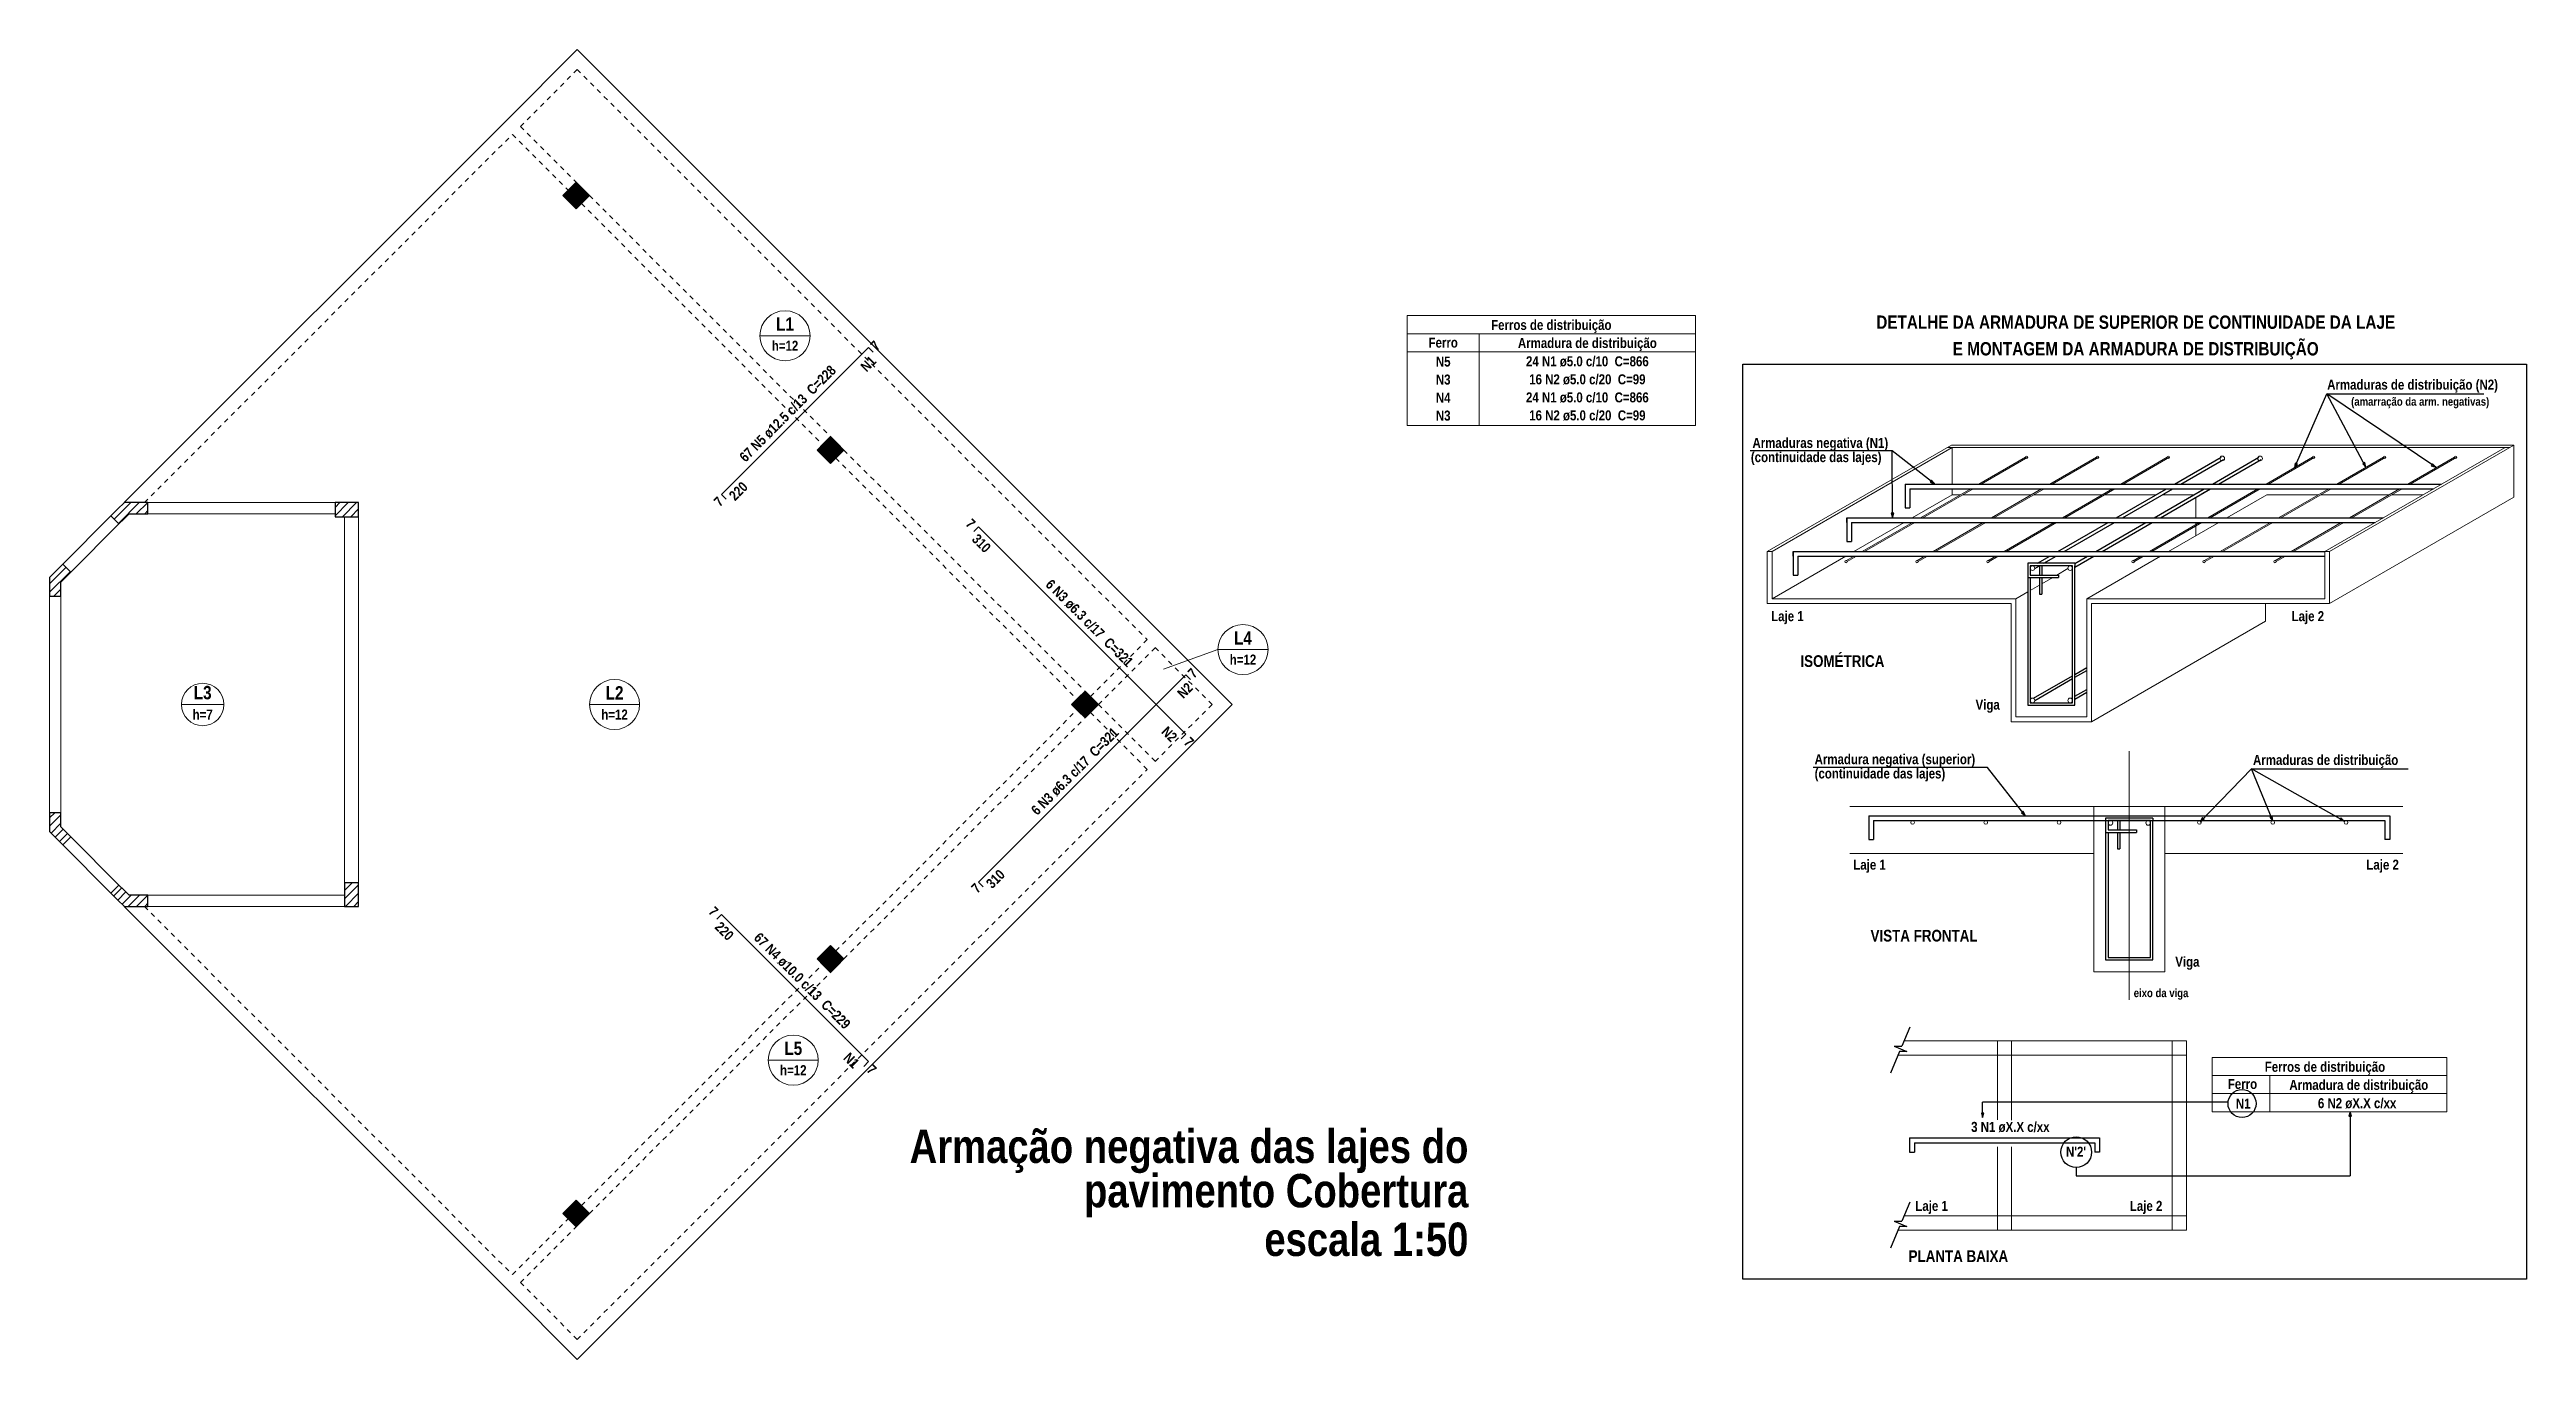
# Model space of a CAD drawing. Header units: millimetres. Extents: x 2249 to 2676, y -663 to -441.
# Drawn here: x 2447.9 to 2500.3, y -662.8 to -635 of the extents above; entities that cross this region are included whole.
import ezdxf

# ---------------------------------------------------------------- set-up
doc = ezdxf.new("R2010")
doc.units = ezdxf.units.MM
doc.header["$LTSCALE"] = 0.5
doc.header["$MEASUREMENT"] = 0
doc.linetypes.add('DOT2', pattern=[3.175, 0, -3.175])
doc.layers.add('COTAS', color=2, linetype='CONTINUOUS')
for name, color, linetype, lineweight in [('Descrição da armadura', 7, 'CONTINUOUS', 5), ('DT-Armadura', 2, 'CONTINUOUS', 30), ('DT-ARMADURA NEG', 1, 'CONTINUOUS', 20), ('DT-Armadura negativa', 4, 'CONTINUOUS', 30), ('DT-Forma', 5, 'CONTINUOUS', 5), ('DT-Relação do aço', 9, 'CONTINUOUS', 5), ('DT-Texto do ferro', 7, 'CONTINUOUS', 5), ('DT-Textos', 7, 'CONTINUOUS', 5), ('DT-Título', 3, 'CONTINUOUS', 20), ('EIXOS', 1, 'CONTINUOUS', 20), ('FO-Hachuras dos pilares', 9, 'CONTINUOUS', 5), ('FO-Pilares', 4, 'CONTINUOUS', 30), ('FO-Vigas', 1, 'CONTINUOUS', 20), ('Textos armaduras', 7, 'CONTINUOUS', 5)]:
    doc.layers.add(name, color=color, linetype=linetype, lineweight=lineweight)
doc.styles.add('ARIAL', font='ARIALNB.TTF')
pattern_1 = [(45, (2441.25908, -692.94818), (-0.08838835, 0.08838835), [])]

msp = doc.modelspace()

# ---------------------------------------------------------------- texts
at = {"layer": 'Descrição da armadura', "char_height": 0.2118, "line_spacing_factor": 0.9, "style": 'ARIAL'}
for s, insert, width, attachment_point, rotation in [('67 N5 ø12.5 c/13  C=228', (2463.5987, -642.8288), 5.84568, 8, 45.00011), ('N1', (2465.4107, -641.6628), 0.50832, 9, 45.00011), ('6 N3 ø6.3 c/17  C=321', (2469.8245, -647.2618), 5.33736, 8, 315.00074), ('N2', (2472.1107, -648.5728), 0.50832, 9, 45.00011), ('6 N3 ø6.3 c/17  C=321', (2469.6747, -650.3958), 5.33736, 8, 45.00011), ('N2', (2471.6295, -649.7158), 0.50832, 9, 315.00074), ('67 N4 ø10.0 c/13  C=229', (2463.7485, -654.8288), 5.84568, 8, 315.00074), ('N1', (2464.9025, -656.6168), 0.50832, 9, 315.00074)]:
    msp.add_mtext(s, dxfattribs=dict(at, insert=insert, width=width, attachment_point=attachment_point, rotation=rotation))
at = {"layer": 'Descrição da armadura', "char_height": 0.2118, "attachment_point": 8, "line_spacing_factor": 0.9, "style": 'ARIAL'}
for s, insert, width in [('N5', (2477.3879, -641.7576), 0.50832), ('N3', (2477.3879, -642.1386), 0.50832), ('24 N1 ø5.0 c/10  C=866', (2480.4379, -641.7576), 5.59152), ('16 N2 ø5.0 c/20  C=99', (2480.4379, -642.1386), 5.33736), ('N4', (2477.3879, -642.5206), 0.50832), ('24 N1 ø5.0 c/10  C=866', (2480.4379, -642.5206), 5.59152), ('N3', (2477.3879, -642.9013), 0.50832), ('16 N2 ø5.0 c/20  C=99', (2480.4379, -642.9013), 5.33736)]:
    msp.add_mtext(s, dxfattribs=dict(at, insert=insert, width=width))
at = {"layer": 'DT-Texto do ferro', "color": 7, "char_height": 0.2118, "attachment_point": 8, "line_spacing_factor": 0.798, "style": 'ARIAL'}
for s, insert, width in [('Ferros de distribuição', (2479.6749, -641.0435), 5.59152), ('Ferro', (2477.3879, -641.3556), 1.2708), ('Armadura de distribuição', (2480.4379, -641.4255), 6.09984)]:
    msp.add_mtext(s, dxfattribs=dict(at, insert=insert, width=width))
at = {"layer": 'DT-Textos', "line_spacing_factor": 0.798, "style": 'ARIAL'}
for s, insert, char_height, width, attachment_point in [('L1', (2463.4631, -640.997), 0.2824, 0.67776, 8), ('DETALHE DA ARMADURA DE SUPERIOR DE CONTINUIDADE DA LAJE', (2492.0389, -640.9603), 0.2824, 18.6384, 8), ('h=12', (2463.4631, -641.4203), 0.2118, 1.01664, 8), ('E MONTAGEM DA ARMADURA DE DISTRIBUIÇÃO ', (2492.0389, -641.6045), 0.2824, 13.21632, 8), ('Armaduras de distribuição (N2)', (2496.0899, -642.3065), 0.2118, 7.6248, 7), ('(amarração da arm. negativas)', (2496.5969, -642.6375), 0.1765, 6.1422, 7), ('Armaduras negativa (N1)', (2483.9309, -643.5395), 0.2118, 5.84568, 7), ('(continuidade das lajes)', (2483.8969, -643.8395), 0.2118, 6.09984, 7), ('Laje 1', (2484.3259, -647.2045), 0.2118, 1.52496, 7), ('Laje 2', (2495.3369, -647.2045), 0.2118, 1.52496, 7), ('L4', (2473.1516, -647.6363), 0.2824, 0.67776, 8), ('h=12', (2473.1516, -648.0596), 0.2118, 1.01664, 8), ('ISOMÉTRICA', (2484.9449, -648.112), 0.2471, 2.9652, 7), ('L3', (2451.1421, -648.798), 0.2824, 0.67776, 8), ('L2', (2459.8561, -648.798), 0.2824, 0.67776, 8), ('h=7', (2451.1421, -649.2213), 0.2118, 0.76248, 8), ('h=12', (2459.8561, -649.2213), 0.2118, 1.01664, 8), ('Viga', (2488.6509, -649.0785), 0.2118, 1.01664, 7), ('Armadura negativa (superior)', (2485.2459, -650.2315), 0.2118, 7.11648, 7), ('(continuidade das lajes)', (2485.2459, -650.5315), 0.2118, 6.09984, 7), ('Armaduras de distribuição', (2494.5209, -650.2455), 0.2118, 6.354, 7), ('Laje 1', (2486.0639, -652.4615), 0.2118, 1.52496, 7), ('Laje 2', (2496.9189, -652.4615), 0.2118, 1.52496, 7), ('VISTA FRONTAL', (2486.4289, -653.921), 0.2471, 3.85476, 7), ('Viga', (2492.8759, -654.5165), 0.2118, 1.01664, 7), ('eixo da viga', (2491.9969, -655.1485), 0.1765, 2.5416, 7), ('L5', (2463.6371, -656.322), 0.2824, 0.67776, 8), ('h=12', (2463.6371, -656.7453), 0.2118, 1.01664, 8), ('Ferros de distribuição', (2496.0429, -656.7375), 0.2118, 5.59152, 8), ('Ferro', (2494.2979, -657.0396), 0.2118, 1.2708, 8), ('Armadura de distribuição', (2496.7589, -657.1195), 0.2118, 6.09984, 8), ('N1', (2494.3129, -657.4516), 0.2118, 0.50832, 8), ('6 N2 øX.X c/xx', (2496.7229, -657.4516), 0.2118, 3.55824, 8), ('3 N1 øX.X c/xx', (2489.3869, -657.9536), 0.2118, 3.55824, 8), ("N'2'", (2490.7769, -658.4696), 0.2118, 1.01664, 8), ('Laje 1', (2487.3769, -659.6805), 0.2118, 1.52496, 7), ('Laje 2', (2491.9149, -659.6805), 0.2118, 1.52496, 7), ('PLANTA BAIXA', (2487.2339, -660.697), 0.2471, 3.55824, 7)]:
    msp.add_mtext(s, dxfattribs=dict(at, insert=insert, char_height=char_height, width=width, attachment_point=attachment_point))
at = {"layer": 'DT-Título', "char_height": 0.706, "attachment_point": 9, "line_spacing_factor": 0.798, "style": 'ARIAL'}
for s, insert, width in [('Armação negativa das lajes do \\Ppavimento Cobertura', (2477.9209, -659.7541), 49.1376), ('escala 1:50', (2477.9209, -660.5801), 9.3192)]:
    msp.add_mtext(s, dxfattribs=dict(at, insert=insert, width=width))
at = {"layer": 'Textos armaduras', "char_height": 0.2118, "line_spacing_factor": 0.9, "style": 'ARIAL'}
for s, insert, width, attachment_point, rotation in [('7', (2465.3477, -641.1886), 0.65416, 3, 45.00011), ('7', (2462.086, -644.7334), 0.65416, 7, 45.00011), ('220', (2462.2574, -644.4573), 1.16248, 1, 45.00011), ('7', (2467.3624, -645.1979), 0.65416, 9, 315.00074), ('310', (2467.6942, -645.4186), 1.16248, 2, 315.00074), ('7', (2472.0583, -648.1158), 0.65416, 3, 45.00011), ('7', (2472.0377, -649.5737), 0.65416, 1, 315.00074), ('310', (2467.697, -652.6609), 1.16248, 1, 45.00011), ('7', (2467.5322, -652.9107), 0.65416, 7, 45.00011), ('7', (2461.9228, -653.4016), 0.65416, 9, 315.00074), ('220', (2462.2546, -653.6222), 1.16248, 2, 315.00074), ('7', (2465.3253, -656.5045), 0.65416, 1, 315.00074)]:
    msp.add_mtext(s, dxfattribs=dict(at, insert=insert, width=width, attachment_point=attachment_point, rotation=rotation))

# ---------------------------------------------------------------- hatches: boundary and pattern name
at = {"layer": 'FO-Hachuras dos pilares', "linetype": 'Continuous'}
for points in [[(2458.7597, -638.1364), (2458.9011, -638.2778), (2459.0426, -638.4192), (2459.184, -638.2778), (2459.3254, -638.1364), (2459.184, -637.9949), (2459.0426, -637.8535), (2458.9011, -637.9949)], [(2464.1433, -643.5199), (2464.2847, -643.6614), (2464.4261, -643.8028), (2464.5676, -643.6614), (2464.709, -643.5199), (2464.5676, -643.3785), (2464.4261, -643.2371), (2464.2847, -643.3785)], [(2469.8097, -648.6207), (2469.6683, -648.7621), (2469.5269, -648.9035), (2469.6683, -649.0449), (2469.8097, -649.1864), (2469.9511, -649.0449), (2470.0926, -648.9035), (2469.9511, -648.7621)], [(2464.4261, -654.0043), (2464.2847, -654.1457), (2464.1433, -654.2871), (2464.2847, -654.4285), (2464.4261, -654.5699), (2464.5676, -654.4285), (2464.709, -654.2871), (2464.5676, -654.1457)], [(2459.0426, -659.9535), (2459.184, -659.8121), (2459.3254, -659.6707), (2459.184, -659.5293), (2459.0426, -659.3878), (2458.9011, -659.5293), (2458.7597, -659.6707), (2458.9011, -659.8121)]]:
    msp.add_hatch(color=256, dxfattribs=at).paths.add_polyline_path(points)
h = msp.add_hatch(dxfattribs=at)
h.set_pattern_fill('ANSI31', color=256, style=0)
h.set_pattern_definition(pattern_1)
h.paths.add_polyline_path([(2449.485, -644.6305), (2449.3435, -644.7719), (2449.2021, -644.9134), (2449.287, -644.9982), (2449.3718, -645.0831), (2449.4781, -644.9768), (2449.5844, -644.8705), (2449.7847, -644.8705), (2449.985, -644.8705), (2449.985, -644.7505), (2449.985, -644.6305), (2449.735, -644.6305)])
h = msp.add_hatch(dxfattribs=at)
h.set_pattern_fill('ANSI31', color=256, style=0)
h.set_pattern_definition(pattern_1)
h.paths.add_polyline_path([(2453.9426, -644.6305), (2453.9426, -644.7805), (2453.9426, -644.9305), (2454.1926, -644.9305), (2454.4426, -644.9305), (2454.4426, -644.7805), (2454.4426, -644.6305), (2454.1926, -644.6305)])
h = msp.add_hatch(dxfattribs=at)
h.set_pattern_fill('ANSI31', color=256, style=0)
h.set_pattern_definition(pattern_1)
h.paths.add_polyline_path([(2447.9026, -646.2149), (2447.9026, -646.4149), (2447.9026, -646.6149), (2448.0226, -646.6149), (2448.1426, -646.6149), (2448.1426, -646.4646), (2448.1426, -646.3143), (2448.2488, -646.2081), (2448.3551, -646.1018), (2448.2702, -646.0169), (2448.1854, -645.9321), (2448.044, -646.0735)])
h = msp.add_hatch(dxfattribs=at)
h.set_pattern_fill('ANSI31', color=256, style=0)
h.set_pattern_definition(pattern_1)
h.paths.add_polyline_path([(2447.9026, -651.5921), (2448.044, -651.7335), (2448.1854, -651.875), (2448.2702, -651.7901), (2448.3551, -651.7053), (2448.2488, -651.599), (2448.1426, -651.4927), (2448.1426, -651.3424), (2448.1426, -651.1921), (2448.0226, -651.1921), (2447.9026, -651.1921), (2447.9026, -651.3921)])
h = msp.add_hatch(dxfattribs=at)
h.set_pattern_fill('ANSI31', color=256, style=0)
h.set_pattern_definition(pattern_1)
h.paths.add_polyline_path([(2449.485, -653.1765), (2449.735, -653.1765), (2449.985, -653.1765), (2449.985, -653.0565), (2449.985, -652.9365), (2449.7847, -652.9365), (2449.5844, -652.9365), (2449.4781, -652.8302), (2449.3718, -652.724), (2449.287, -652.8088), (2449.2021, -652.8937), (2449.3435, -653.0351)])
h = msp.add_hatch(dxfattribs=at)
h.set_pattern_fill('ANSI31', color=256, style=0)
h.set_pattern_definition(pattern_1)
h.paths.add_polyline_path([(2454.4426, -652.6765), (2454.2926, -652.6765), (2454.1426, -652.6765), (2454.1426, -652.9265), (2454.1426, -653.1765), (2454.2926, -653.1765), (2454.4426, -653.1765), (2454.4426, -652.9265)])

# ---------------------------------------------------------------- linework, layer by layer
at = {"layer": 'COTAS'}
for p, q in [((2495.3979, -643.8999), (2496.0849, -642.3299)), ((2496.9099, -643.8849), (2496.0849, -642.3299)), ((2496.0849, -642.3299), (2499.4009, -642.3299)), ((2498.3869, -643.8859), (2496.0849, -642.3299)), ((2486.8859, -643.5389), (2483.8809, -643.5389)), ((2486.8939, -644.9499), (2486.8859, -643.5389)), ((2487.7799, -644.2389), (2486.8859, -643.5389)), ((2488.9049, -650.2329), (2485.2159, -650.2329)), ((2489.6999, -651.2529), (2488.9049, -650.2329)), ((2493.4009, -651.3829), (2494.4879, -650.2619)), ((2494.9369, -651.3669), (2494.4879, -650.2619)), ((2494.4879, -650.2619), (2497.8039, -650.2619)), ((2496.4519, -651.3689), (2494.4879, -650.2619)), ((2487.2589, -655.7289), (2487.0889, -656.1319)), ((2487.0419, -656.2449), (2486.8479, -656.7039)), ((2486.9309, -656.1319), (2487.0649, -656.1889)), ((2486.9309, -656.1319), (2487.0889, -656.1319)), ((2487.1989, -656.2449), (2487.0419, -656.2449)), ((2487.0649, -656.1889), (2487.1989, -656.2449)), ((2493.9939, -657.3169), (2488.7989, -657.3169)), ((2488.7989, -657.6429), (2488.7989, -657.3169)), ((2496.5759, -657.5189), (2496.5759, -658.8749)), ((2490.7799, -658.6989), (2490.7799, -658.8749)), ((2490.7799, -658.8749), (2496.5759, -658.8749)), ((2487.2589, -659.4289), (2487.0889, -659.8319)), ((2487.0419, -659.9449), (2486.8479, -660.4039)), ((2486.9309, -659.8319), (2487.0649, -659.8889)), ((2486.9309, -659.8319), (2487.0889, -659.8319)), ((2487.1989, -659.9449), (2487.0419, -659.9449)), ((2487.0649, -659.8889), (2487.1989, -659.9449))]:
    msp.add_line(p, q, dxfattribs=at)
for points in [[(2483.7249, -641.7069), (2500.3059, -641.7069), (2500.3059, -661.0619), (2483.7249, -661.0619), (2483.7249, -641.7069)], [(2495.3979, -643.8999), (2495.4599, -643.8219), (2495.4129, -643.8009), (2495.3979, -643.8999)], [(2496.9099, -643.8849), (2496.8879, -643.7869), (2496.8419, -643.8119), (2496.9099, -643.8849)], [(2498.3869, -643.8859), (2498.3209, -643.8109), (2498.2919, -643.8539), (2498.3869, -643.8859)], [(2487.7799, -644.2389), (2487.7199, -644.1589), (2487.6879, -644.1999), (2487.7799, -644.2389)], [(2486.8939, -644.9499), (2486.9199, -644.8529), (2486.8679, -644.8539), (2486.8939, -644.9499)], [(2489.6999, -651.2529), (2489.6609, -651.1609), (2489.6199, -651.1929), (2489.6999, -651.2529)], [(2493.4009, -651.3829), (2493.4859, -651.3309), (2493.4489, -651.2949), (2493.4009, -651.3829)], [(2494.9369, -651.3669), (2494.9239, -651.2679), (2494.8759, -651.2869), (2494.9369, -651.3669)], [(2496.4519, -651.3689), (2496.3799, -651.2989), (2496.3549, -651.3439), (2496.4519, -651.3689)], [(2488.7989, -657.6429), (2488.8249, -657.5459), (2488.7729, -657.5459), (2488.7989, -657.6429)], [(2496.5759, -657.5189), (2496.5499, -657.6149), (2496.6019, -657.6149), (2496.5759, -657.5189)]]:
    msp.add_lwpolyline(points, dxfattribs=at)
for centre, radius in [((2494.2889, -657.3449), 0.2965), ((2490.7799, -658.3729), 0.3258)]:
    msp.add_circle(centre, radius, dxfattribs=at)
at = {"layer": 'DT-Armadura'}
for p, q in [((2492.8619, -644.2419), (2493.8469, -643.6729)), ((2492.9939, -644.2419), (2493.8949, -643.7219)), ((2493.6619, -644.2419), (2494.6469, -643.6729)), ((2493.7939, -644.2419), (2494.6949, -643.7219)), ((2487.1589, -644.2419), (2498.5089, -644.2419)), ((2487.1589, -644.2419), (2487.1589, -644.7419)), ((2487.2589, -644.3419), (2498.3359, -644.3419)), ((2487.2589, -644.3419), (2487.2589, -644.7419)), ((2491.6279, -644.9539), (2492.6889, -644.3419)), ((2491.7599, -644.9539), (2492.8209, -644.3419)), ((2492.4279, -644.9539), (2493.4889, -644.3419)), ((2492.5159, -644.4419), (2492.6889, -644.3419)), ((2492.5599, -644.9539), (2493.6209, -644.3419)), ((2492.6479, -644.4419), (2492.8209, -644.3419)), ((2493.3159, -644.4419), (2493.4889, -644.3419)), ((2493.4479, -644.4419), (2493.6209, -644.3419)), ((2485.9249, -645.0539), (2485.9249, -644.9539)), ((2485.9249, -644.9539), (2497.2749, -644.9539)), ((2485.9249, -644.9539), (2485.9249, -645.0539)), ((2485.9249, -644.9539), (2485.9249, -645.4539)), ((2486.0249, -645.0539), (2497.1019, -645.0539)), ((2486.0249, -645.0539), (2486.0249, -645.4539)), ((2487.1589, -644.7419), (2487.2589, -644.7419)), ((2490.3939, -645.6669), (2491.4549, -645.0539)), ((2490.5259, -645.6669), (2491.5869, -645.0539)), ((2491.1939, -645.6669), (2492.2549, -645.0539)), ((2491.3259, -645.6669), (2492.3869, -645.0539)), ((2485.9249, -645.4539), (2486.0249, -645.4539)), ((2484.7909, -645.7669), (2484.7909, -645.6669)), ((2484.7909, -645.6669), (2496.0409, -645.6669)), ((2484.7909, -645.6669), (2484.7909, -645.7669)), ((2484.7909, -645.6669), (2484.7909, -646.1669)), ((2484.8909, -645.7669), (2496.0409, -645.7669)), ((2484.8909, -645.7669), (2484.8909, -646.1669)), ((2490.7539, -645.9169), (2489.7539, -645.9169)), ((2489.7539, -645.9169), (2489.7539, -645.9669)), ((2489.7539, -645.9669), (2489.7539, -648.9169)), ((2490.7039, -645.9669), (2489.8039, -645.9669)), ((2489.8039, -645.9669), (2489.8039, -646.1669)), ((2489.9029, -646.0259), (2490.0069, -645.9669)), ((2489.9609, -645.9169), (2490.2209, -645.7669)), ((2490.0039, -645.9669), (2490.0039, -646.1669)), ((2490.0539, -645.9669), (2490.0539, -646.1669)), ((2490.0929, -645.9169), (2490.3529, -645.7669)), ((2490.7039, -648.8669), (2490.7039, -645.9669)), ((2490.7539, -645.9209), (2491.0209, -645.7669)), ((2490.7539, -645.9969), (2491.1529, -645.7669)), ((2490.7539, -645.9169), (2490.7539, -645.9669)), ((2490.7539, -648.9169), (2490.7539, -645.9669)), ((2484.7909, -646.1669), (2484.8909, -646.1669)), ((2489.7539, -646.2169), (2490.4039, -646.2169)), ((2489.8039, -646.1669), (2490.4039, -646.1669)), ((2489.8039, -646.2169), (2489.8039, -648.8669)), ((2490.0039, -646.2169), (2490.0039, -646.5669)), ((2490.0039, -646.5669), (2490.0539, -646.5669)), ((2490.0539, -646.2169), (2490.0539, -646.5669)), ((2490.4039, -646.1669), (2490.4039, -646.2169)), ((2490.7539, -648.2679), (2491.0039, -648.1239)), ((2490.7539, -648.3259), (2491.0039, -648.1819)), ((2489.8789, -648.7729), (2490.7039, -648.2969)), ((2489.9039, -648.8169), (2490.7039, -648.3549)), ((2490.7539, -648.7299), (2491.0039, -648.5859)), ((2490.7539, -648.7879), (2491.0039, -648.6429)), ((2489.7539, -648.9169), (2490.7539, -648.9169)), ((2489.8039, -648.8669), (2490.7039, -648.8669)), ((2490.6789, -648.7729), (2490.7039, -648.7589)), ((2486.3929, -651.2579), (2497.4119, -651.2579)), ((2486.3929, -651.2579), (2486.3929, -651.3579)), ((2486.3929, -651.2579), (2486.3929, -651.7579)), ((2486.4929, -651.3579), (2497.3119, -651.3579)), ((2486.4929, -651.3579), (2486.4929, -651.7579)), ((2491.4029, -651.3579), (2491.4029, -654.3079)), ((2492.3529, -651.3579), (2491.4529, -651.3579)), ((2491.4529, -651.3579), (2491.4529, -651.5579)), ((2491.6529, -651.3579), (2491.6529, -651.5579)), ((2491.7029, -651.3579), (2491.7029, -651.5579)), ((2492.3529, -654.2579), (2492.3529, -651.3579)), ((2492.4029, -654.3079), (2492.4029, -651.3579)), ((2497.3119, -651.3579), (2497.3119, -651.7579)), ((2497.4119, -651.2579), (2497.4119, -651.7579)), ((2486.3929, -651.7579), (2486.4929, -651.7579)), ((2491.4029, -651.6079), (2492.0529, -651.6079)), ((2491.4529, -651.5579), (2492.0529, -651.5579)), ((2491.4529, -651.6079), (2491.4529, -654.2579)), ((2491.6529, -651.6079), (2491.6529, -651.9579)), ((2491.7029, -651.6079), (2491.7029, -651.9579)), ((2492.0529, -651.5579), (2492.0529, -651.6079)), ((2497.4119, -651.7579), (2497.3119, -651.7579)), ((2491.6529, -651.9579), (2491.7029, -651.9579)), ((2491.4029, -654.3079), (2492.4029, -654.3079)), ((2491.4529, -654.2579), (2492.3529, -654.2579)), ((2487.2559, -658.0729), (2491.2749, -658.0729)), ((2487.2559, -658.0729), (2487.2559, -658.1729)), ((2487.2559, -658.0729), (2487.2559, -658.3729)), ((2487.3559, -658.1729), (2491.1749, -658.1729)), ((2487.3559, -658.1729), (2487.3559, -658.3729)), ((2491.1749, -658.1729), (2491.1749, -658.3729)), ((2491.2749, -658.0729), (2491.2749, -658.3729)), ((2487.2559, -658.3729), (2487.3559, -658.3729)), ((2491.2749, -658.3729), (2491.1749, -658.3729))]:
    msp.add_line(p, q, dxfattribs=at)
at = {"layer": 'DT-Armadura', "linetype": 'Continuous'}
for p, q in [((2492.4029, -651.3079), (2491.4029, -651.3079)), ((2491.4029, -651.3079), (2491.4029, -651.3579)), ((2492.4029, -651.3079), (2492.4029, -651.3579))]:
    msp.add_line(p, q, dxfattribs=at)
at = {"layer": 'DT-ARMADURA NEG'}
for p, q in [((2488.7219, -644.2419), (2489.7069, -643.6729)), ((2488.7719, -644.2419), (2489.7569, -643.6729)), ((2490.2219, -644.2419), (2491.2069, -643.6729)), ((2490.2719, -644.2419), (2491.2569, -643.6729)), ((2491.7219, -644.2419), (2492.7069, -643.6729)), ((2491.7719, -644.2419), (2492.7569, -643.6729)), ((2494.7959, -644.2419), (2495.7809, -643.6729)), ((2494.8459, -644.2419), (2495.8309, -643.6729)), ((2496.2959, -644.2419), (2497.2809, -643.6729)), ((2496.3459, -644.2419), (2497.3309, -643.6729)), ((2497.7959, -644.2419), (2498.7809, -643.6729)), ((2497.8459, -644.2419), (2498.8309, -643.6729)), ((2487.4879, -644.9539), (2488.5489, -644.3419)), ((2487.5379, -644.9539), (2488.5989, -644.3419)), ((2488.9879, -644.9539), (2490.0489, -644.3419)), ((2489.0379, -644.9539), (2490.0989, -644.3419)), ((2490.4879, -644.9539), (2491.5489, -644.3419)), ((2490.5379, -644.9539), (2491.5989, -644.3419)), ((2493.5619, -644.9539), (2494.6229, -644.3419)), ((2493.6119, -644.9539), (2494.6729, -644.3419)), ((2495.0619, -644.9539), (2496.1229, -644.3419)), ((2495.1119, -644.9539), (2496.1729, -644.3419)), ((2496.5619, -644.9539), (2497.6229, -644.3419)), ((2496.6119, -644.9539), (2497.6729, -644.3419)), ((2486.2539, -645.6669), (2487.3149, -645.0539)), ((2486.3039, -645.6669), (2487.3649, -645.0539)), ((2487.7539, -645.6669), (2488.8149, -645.0539)), ((2487.8039, -645.6669), (2488.8649, -645.0539)), ((2489.2539, -645.6669), (2490.3149, -645.0539)), ((2489.3039, -645.6669), (2490.3649, -645.0539)), ((2492.3279, -645.6669), (2493.3889, -645.0539)), ((2492.3779, -645.6669), (2493.4389, -645.0539)), ((2493.8279, -645.6669), (2494.8889, -645.0539)), ((2493.8779, -645.6669), (2494.9389, -645.0539)), ((2495.3279, -645.6669), (2496.3889, -645.0539)), ((2495.3779, -645.6669), (2496.4389, -645.0539)), ((2485.9089, -645.8659), (2486.0809, -645.7669)), ((2485.9359, -645.8789), (2486.1309, -645.7669)), ((2487.4089, -645.8659), (2487.5809, -645.7669)), ((2487.4359, -645.8789), (2487.6309, -645.7669)), ((2488.9089, -645.8659), (2489.0809, -645.7669)), ((2488.9359, -645.8789), (2489.1309, -645.7669)), ((2491.9829, -645.8659), (2492.1549, -645.7669)), ((2492.0099, -645.8789), (2492.2049, -645.7669)), ((2493.4829, -645.8659), (2493.6549, -645.7669)), ((2493.5099, -645.8789), (2493.7049, -645.7669)), ((2494.9829, -645.8659), (2495.1549, -645.7669)), ((2495.0099, -645.8789), (2495.2049, -645.7669))]:
    msp.add_line(p, q, dxfattribs=at)
for centre, radius in [((2489.7319, -643.6729), 0.025), ((2491.2319, -643.6729), 0.025), ((2492.7319, -643.6729), 0.025), ((2493.8699, -643.6979), 0.05), ((2494.6699, -643.6979), 0.05), ((2495.8059, -643.6729), 0.025), ((2497.3059, -643.6729), 0.025), ((2498.8059, -643.6729), 0.025), ((2485.9109, -645.8789), 0.025), ((2487.4109, -645.8789), 0.025), ((2488.9109, -645.8789), 0.025), ((2489.8539, -646.0169), 0.05), ((2490.6539, -646.0169), 0.05), ((2491.9849, -645.8789), 0.025), ((2493.4849, -645.8789), 0.025), ((2494.9849, -645.8789), 0.025), ((2489.8539, -648.8169), 0.05), ((2490.6539, -648.8169), 0.05), ((2487.3169, -651.3969), 0.0391), ((2488.8669, -651.3969), 0.0391), ((2490.4179, -651.3969), 0.0391), ((2491.5029, -651.4079), 0.05), ((2492.3029, -651.4079), 0.05), ((2493.3879, -651.3969), 0.0391), ((2494.9389, -651.3969), 0.0391), ((2496.4889, -651.3969), 0.0391)]:
    msp.add_circle(centre, radius, dxfattribs=at)
at = {"layer": 'DT-Armadura negativa'}
for p, q in [((2462.1179, -644.4592), (2465.2291, -641.3479)), ((2465.2291, -641.3479), (2465.3281, -641.4469)), ((2462.2169, -644.5582), (2462.1179, -644.4592)), ((2467.4585, -645.2433), (2467.5575, -645.1443)), ((2467.5575, -645.1443), (2471.9416, -649.5283)), ((2467.5575, -652.6628), (2471.9416, -648.2787)), ((2471.9416, -648.2787), (2472.0406, -648.3777)), ((2471.9416, -649.5283), (2471.8426, -649.6273)), ((2467.6565, -652.7618), (2467.5575, -652.6628)), ((2462.0189, -653.4469), (2462.1179, -653.3479)), ((2462.1179, -653.3479), (2465.2292, -656.4592)), ((2465.2292, -656.4592), (2465.1302, -656.5582))]:
    msp.add_line(p, q, dxfattribs=at)
at = {"layer": 'DT-Forma'}
for p, q in [((2484.2449, -645.6669), (2488.1419, -643.4169)), ((2484.3449, -645.6669), (2488.1549, -643.4669)), ((2488.0549, -643.4669), (2499.9519, -643.4669)), ((2488.2419, -643.4169), (2488.1419, -643.4169)), ((2488.1549, -644.2419), (2488.1549, -643.4669)), ((2488.2419, -643.4169), (2500.0379, -643.4169)), ((2496.0409, -645.6669), (2499.8519, -643.4669)), ((2496.1409, -645.6669), (2500.0379, -643.4169)), ((2499.9379, -643.4169), (2500.0379, -643.4169)), ((2500.0379, -644.5169), (2500.0379, -643.4169)), ((2487.3109, -644.9539), (2488.1549, -644.4669)), ((2488.1549, -644.4669), (2488.1549, -644.3419)), ((2488.1549, -644.4669), (2488.3319, -644.4669)), ((2488.3819, -644.4669), (2489.8319, -644.4669)), ((2489.8819, -644.4669), (2491.3319, -644.4669)), ((2491.3819, -644.4669), (2492.4729, -644.4669)), ((2492.6049, -644.4669), (2493.2729, -644.4669)), ((2493.3139, -644.9539), (2493.3139, -644.5189)), ((2493.9699, -644.9539), (2494.8139, -644.4669)), ((2494.8139, -644.4669), (2495.9059, -644.4669)), ((2495.9559, -644.4669), (2497.4059, -644.4669)), ((2496.1409, -646.7669), (2500.0379, -644.5169)), ((2497.4559, -644.4669), (2498.1199, -644.4669)), ((2486.0769, -645.6669), (2487.1379, -645.0539)), ((2492.7359, -645.6669), (2493.7969, -645.0539)), ((2493.3139, -645.0969), (2493.3139, -645.0539)), ((2493.3139, -645.3329), (2493.3139, -645.1259)), ((2484.2449, -646.7669), (2484.2449, -645.6669)), ((2484.3449, -645.6669), (2484.2449, -645.6669)), ((2484.3449, -646.6669), (2484.3449, -645.6669)), ((2484.3449, -646.6669), (2485.9029, -645.7669)), ((2490.3699, -646.1669), (2490.6059, -646.0299)), ((2491.0039, -646.6669), (2492.5629, -645.7669)), ((2496.0409, -646.6669), (2496.0409, -645.6669)), ((2496.0409, -645.6669), (2496.1409, -645.6669)), ((2496.1409, -646.7669), (2496.1409, -645.6669)), ((2489.5039, -646.6669), (2489.7539, -646.5219)), ((2489.8039, -646.4929), (2490.0039, -646.3779)), ((2490.0539, -646.3489), (2490.2829, -646.2169)), ((2489.4039, -646.7669), (2484.2449, -646.7669)), ((2489.5039, -646.6669), (2484.3449, -646.6669)), ((2489.4039, -649.2669), (2489.4039, -646.7669)), ((2489.5039, -649.1669), (2489.5039, -646.6669)), ((2491.0039, -646.6669), (2496.0409, -646.6669)), ((2491.0039, -649.1669), (2491.0039, -646.6669)), ((2491.1039, -649.2669), (2491.1039, -646.7669)), ((2491.1039, -646.7669), (2496.1409, -646.7669)), ((2491.1039, -649.2669), (2494.7849, -647.1419)), ((2494.7849, -647.1419), (2494.7849, -646.7669)), ((2489.4039, -649.2669), (2491.1039, -649.2669)), ((2489.5039, -649.1669), (2491.0039, -649.1669)), ((2485.9929, -651.0579), (2497.6899, -651.0579)), ((2491.1529, -652.0579), (2485.9929, -652.0579)), ((2491.1529, -654.5579), (2491.1529, -652.0579)), ((2492.6529, -652.0579), (2497.6899, -652.0579)), ((2492.6529, -654.5579), (2492.6529, -652.0579)), ((2491.1529, -654.5579), (2492.6529, -654.5579)), ((2489.1129, -656.0219), (2487.1359, -656.0219)), ((2489.1129, -656.3219), (2487.0089, -656.3219)), ((2489.1129, -659.7219), (2487.1359, -659.7219)), ((2489.1129, -660.0219), (2487.0089, -660.0219))]:
    msp.add_line(p, q, dxfattribs=at)
at = {"layer": 'DT-Forma', "linetype": 'Continuous'}
for p, q in [((2491.1529, -652.0579), (2491.1529, -651.0579)), ((2492.6529, -652.0579), (2492.6529, -651.0579))]:
    msp.add_line(p, q, dxfattribs=at)
at = {"layer": 'DT-Forma'}
for points in [[(2489.4129, -656.3219), (2489.1129, -656.3219), (2489.1129, -656.0219), (2489.4129, -656.0219), (2489.4129, -656.3219)], [(2489.1129, -660.0219), (2493.1129, -660.0219), (2493.1129, -656.0219), (2489.1129, -656.0219), (2489.1129, -657.6919)], [(2492.8129, -656.3219), (2493.1129, -656.3219), (2493.1129, -656.0219), (2492.8129, -656.0219), (2492.8129, -656.3219)], [(2489.4129, -659.7219), (2492.8129, -659.7219), (2492.8129, -656.3219), (2489.4129, -656.3219), (2489.4129, -657.6979)], [(2489.1129, -658.2639), (2489.1129, -660.0219)], [(2489.4129, -658.2589), (2489.4129, -659.7219)], [(2489.4129, -659.7219), (2489.1129, -659.7219), (2489.1129, -660.0219), (2489.4129, -660.0219), (2489.4129, -659.7219)], [(2492.8129, -659.7219), (2493.1129, -659.7219), (2493.1129, -660.0219), (2492.8129, -660.0219), (2492.8129, -659.7219)]]:
    msp.add_lwpolyline(points, dxfattribs=at)
at = {"layer": 'DT-Relação do aço'}
for p, q in [((2476.6251, -640.6775), (2482.7249, -640.6775)), ((2476.6251, -640.6775), (2476.6251, -643.0026)), ((2482.7249, -640.6775), (2482.7249, -643.0026)), ((2476.6251, -641.0587), (2482.7249, -641.0587)), ((2478.1501, -641.0587), (2478.1501, -643.0026)), ((2476.6251, -641.44), (2482.7249, -641.44)), ((2476.6251, -643.0026), (2482.7249, -643.0026))]:
    msp.add_line(p, q, dxfattribs=at)
at = {"layer": 'DT-Relação do aço', "color": 7}
for p, q in [((2493.6549, -656.3709), (2498.6229, -656.3709)), ((2493.6549, -656.3709), (2493.6549, -657.5189)), ((2498.6229, -656.3709), (2498.6229, -657.5189)), ((2493.6549, -656.7529), (2498.6229, -656.7529)), ((2493.6549, -657.1339), (2498.6229, -657.1339)), ((2494.8799, -656.7529), (2494.8799, -657.5189)), ((2493.6549, -657.5189), (2498.6229, -657.5189))]:
    msp.add_line(p, q, dxfattribs=at)
at = {"layer": 'DT-Textos'}
for p, q in [((2462.9335, -641.1026), (2463.9925, -641.1026)), ((2471.4678, -648.1564), (2472.6226, -647.7418)), ((2472.6226, -647.7418), (2473.6816, -647.7418)), ((2450.6933, -648.9035), (2451.5918, -648.9035)), ((2459.3267, -648.9036), (2460.3857, -648.9036)), ((2463.1078, -656.4276), (2464.1668, -656.4276))]:
    msp.add_line(p, q, dxfattribs=at)
for centre, radius in [((2463.463, -641.1026), 0.5295), ((2473.1521, -647.7418), 0.5295), ((2451.1426, -648.9035), 0.4493), ((2459.8562, -648.9036), 0.5295), ((2463.6373, -656.4276), 0.5295)]:
    msp.add_circle(centre, radius, dxfattribs=at)
at = {"layer": 'EIXOS'}
msp.add_line((2491.9029, -655.1479), (2491.9029, -649.8879), dxfattribs=at)
at = {"layer": 'FO-Pilares'}
for points in [[(2458.7597, -638.1364), (2458.9011, -638.2778), (2459.0426, -638.4192), (2459.184, -638.2778), (2459.3254, -638.1364), (2459.184, -637.9949), (2459.0426, -637.8535), (2458.9011, -637.9949), (2458.7597, -638.1364)], [(2464.1433, -643.5199), (2464.2847, -643.6614), (2464.4261, -643.8028), (2464.5676, -643.6614), (2464.709, -643.5199), (2464.5676, -643.3785), (2464.4261, -643.2371), (2464.2847, -643.3785), (2464.1433, -643.5199)], [(2449.485, -644.6305), (2449.3435, -644.7719), (2449.2021, -644.9134), (2449.287, -644.9982), (2449.3718, -645.0831), (2449.4781, -644.9768), (2449.5844, -644.8705), (2449.7847, -644.8705), (2449.985, -644.8705), (2449.985, -644.7505), (2449.985, -644.6305), (2449.735, -644.6305), (2449.485, -644.6305)], [(2453.9426, -644.6305), (2453.9426, -644.7805), (2453.9426, -644.9305), (2454.1926, -644.9305), (2454.4426, -644.9305), (2454.4426, -644.7805), (2454.4426, -644.6305), (2454.1926, -644.6305), (2453.9426, -644.6305)], [(2447.9026, -646.2149), (2447.9026, -646.4149), (2447.9026, -646.6149), (2448.0226, -646.6149), (2448.1426, -646.6149), (2448.1426, -646.4646), (2448.1426, -646.3143), (2448.2488, -646.2081), (2448.3551, -646.1018), (2448.2702, -646.0169), (2448.1854, -645.9321), (2448.044, -646.0735), (2447.9026, -646.2149)], [(2469.8097, -648.6207), (2469.6683, -648.7621), (2469.5269, -648.9035), (2469.6683, -649.0449), (2469.8097, -649.1864), (2469.9511, -649.0449), (2470.0926, -648.9035), (2469.9511, -648.7621), (2469.8097, -648.6207)], [(2447.9026, -651.5921), (2448.044, -651.7335), (2448.1854, -651.875), (2448.2702, -651.7901), (2448.3551, -651.7053), (2448.2488, -651.599), (2448.1426, -651.4927), (2448.1426, -651.3424), (2448.1426, -651.1921), (2448.0226, -651.1921), (2447.9026, -651.1921), (2447.9026, -651.3921), (2447.9026, -651.5921)], [(2449.485, -653.1765), (2449.735, -653.1765), (2449.985, -653.1765), (2449.985, -653.0565), (2449.985, -652.9365), (2449.7847, -652.9365), (2449.5844, -652.9365), (2449.4781, -652.8302), (2449.3718, -652.724), (2449.287, -652.8088), (2449.2021, -652.8937), (2449.3435, -653.0351), (2449.485, -653.1765)], [(2454.4426, -652.6765), (2454.2926, -652.6765), (2454.1426, -652.6765), (2454.1426, -652.9265), (2454.1426, -653.1765), (2454.2926, -653.1765), (2454.4426, -653.1765), (2454.4426, -652.9265), (2454.4426, -652.6765)], [(2464.4261, -654.0043), (2464.2847, -654.1457), (2464.1433, -654.2871), (2464.2847, -654.4285), (2464.4261, -654.5699), (2464.5676, -654.4285), (2464.709, -654.2871), (2464.5676, -654.1457), (2464.4261, -654.0043)], [(2459.0426, -659.9535), (2459.184, -659.8121), (2459.3254, -659.6707), (2459.184, -659.5293), (2459.0426, -659.3878), (2458.9011, -659.5293), (2458.7597, -659.6707), (2458.9011, -659.8121), (2459.0426, -659.9535)]]:
    msp.add_lwpolyline(points, close=True, dxfattribs=at)
at = {"layer": 'FO-Vigas'}
for p, q in [((2457.5675, -636.548), (2459.0674, -635.0482)), ((2459.0674, -635.0482), (2471.4228, -647.4036)), ((2449.4848, -644.6305), (2457.5675, -636.548)), ((2448.1852, -645.9319), (2449.2023, -644.9135)), ((2448.3549, -646.1016), (2449.372, -645.0832)), ((2449.985, -644.6305), (2453.9426, -644.6305)), ((2449.985, -644.8705), (2453.9426, -644.8705)), ((2454.1426, -652.6765), (2454.1426, -644.9305)), ((2454.4426, -652.6765), (2454.4426, -644.9305)), ((2447.9026, -651.1921), (2447.9026, -646.6149)), ((2448.1426, -651.1921), (2448.1426, -646.6149)), ((2471.4228, -647.4036), (2472.9227, -648.9035)), ((2471.4228, -650.4034), (2472.9227, -648.9035)), ((2459.0674, -662.7588), (2471.4228, -650.4034)), ((2448.1852, -651.8751), (2449.2024, -652.8934)), ((2448.3549, -651.7054), (2449.3721, -652.7237)), ((2449.985, -652.9365), (2454.1426, -652.9365)), ((2449.4848, -653.1765), (2457.5677, -661.2592)), ((2449.985, -653.1765), (2454.1426, -653.1765)), ((2457.5677, -661.2592), (2459.0674, -662.7588))]:
    msp.add_line(p, q, dxfattribs=at)
at = {"layer": 'FO-Vigas', "linetype": 'DOT2', "ltscale": 0.05}
for p, q in [((2457.8645, -636.6753), (2459.0674, -635.4724)), ((2459.0674, -635.4724), (2471.1258, -647.5309)), ((2457.8645, -636.6753), (2459.0426, -637.8535)), ((2449.9091, -644.6305), (2457.6948, -636.845)), ((2457.6948, -636.845), (2458.8729, -638.0232)), ((2459.3254, -638.1363), (2464.4262, -643.237)), ((2459.1557, -638.306), (2464.2565, -643.4067)), ((2464.5393, -643.6896), (2469.6401, -648.7903)), ((2464.709, -643.5199), (2469.8098, -648.6206)), ((2469.9229, -648.7339), (2471.1258, -647.5309)), ((2470.0926, -648.9036), (2471.2955, -647.7006)), ((2471.2955, -647.7006), (2472.4984, -648.9035)), ((2464.5394, -654.1175), (2469.6401, -649.0167)), ((2464.7091, -654.2872), (2469.8098, -649.1864)), ((2469.9229, -649.0732), (2471.1258, -650.2761)), ((2470.0926, -648.9035), (2471.2955, -650.1064)), ((2471.2955, -650.1064), (2472.4984, -648.9035)), ((2459.0674, -662.3346), (2471.1258, -650.2761)), ((2449.9091, -653.1765), (2457.695, -660.9622)), ((2459.1559, -659.5012), (2464.2566, -654.4004)), ((2459.3256, -659.6709), (2464.4263, -654.5701)), ((2457.695, -660.9622), (2458.8731, -659.7841)), ((2457.8647, -661.1319), (2459.0428, -659.9538)), ((2457.8647, -661.1319), (2459.0674, -662.3346))]:
    msp.add_line(p, q, dxfattribs=at)

msp.set_redraw_order([(e.dxf.handle, doc.entitydb.next_handle()) for e in msp.query("TEXT MTEXT ATTDEF DIMENSION ARC_DIMENSION")])  # texts and dimensions are drawn at this point

doc.saveas('drawing.dxf')
